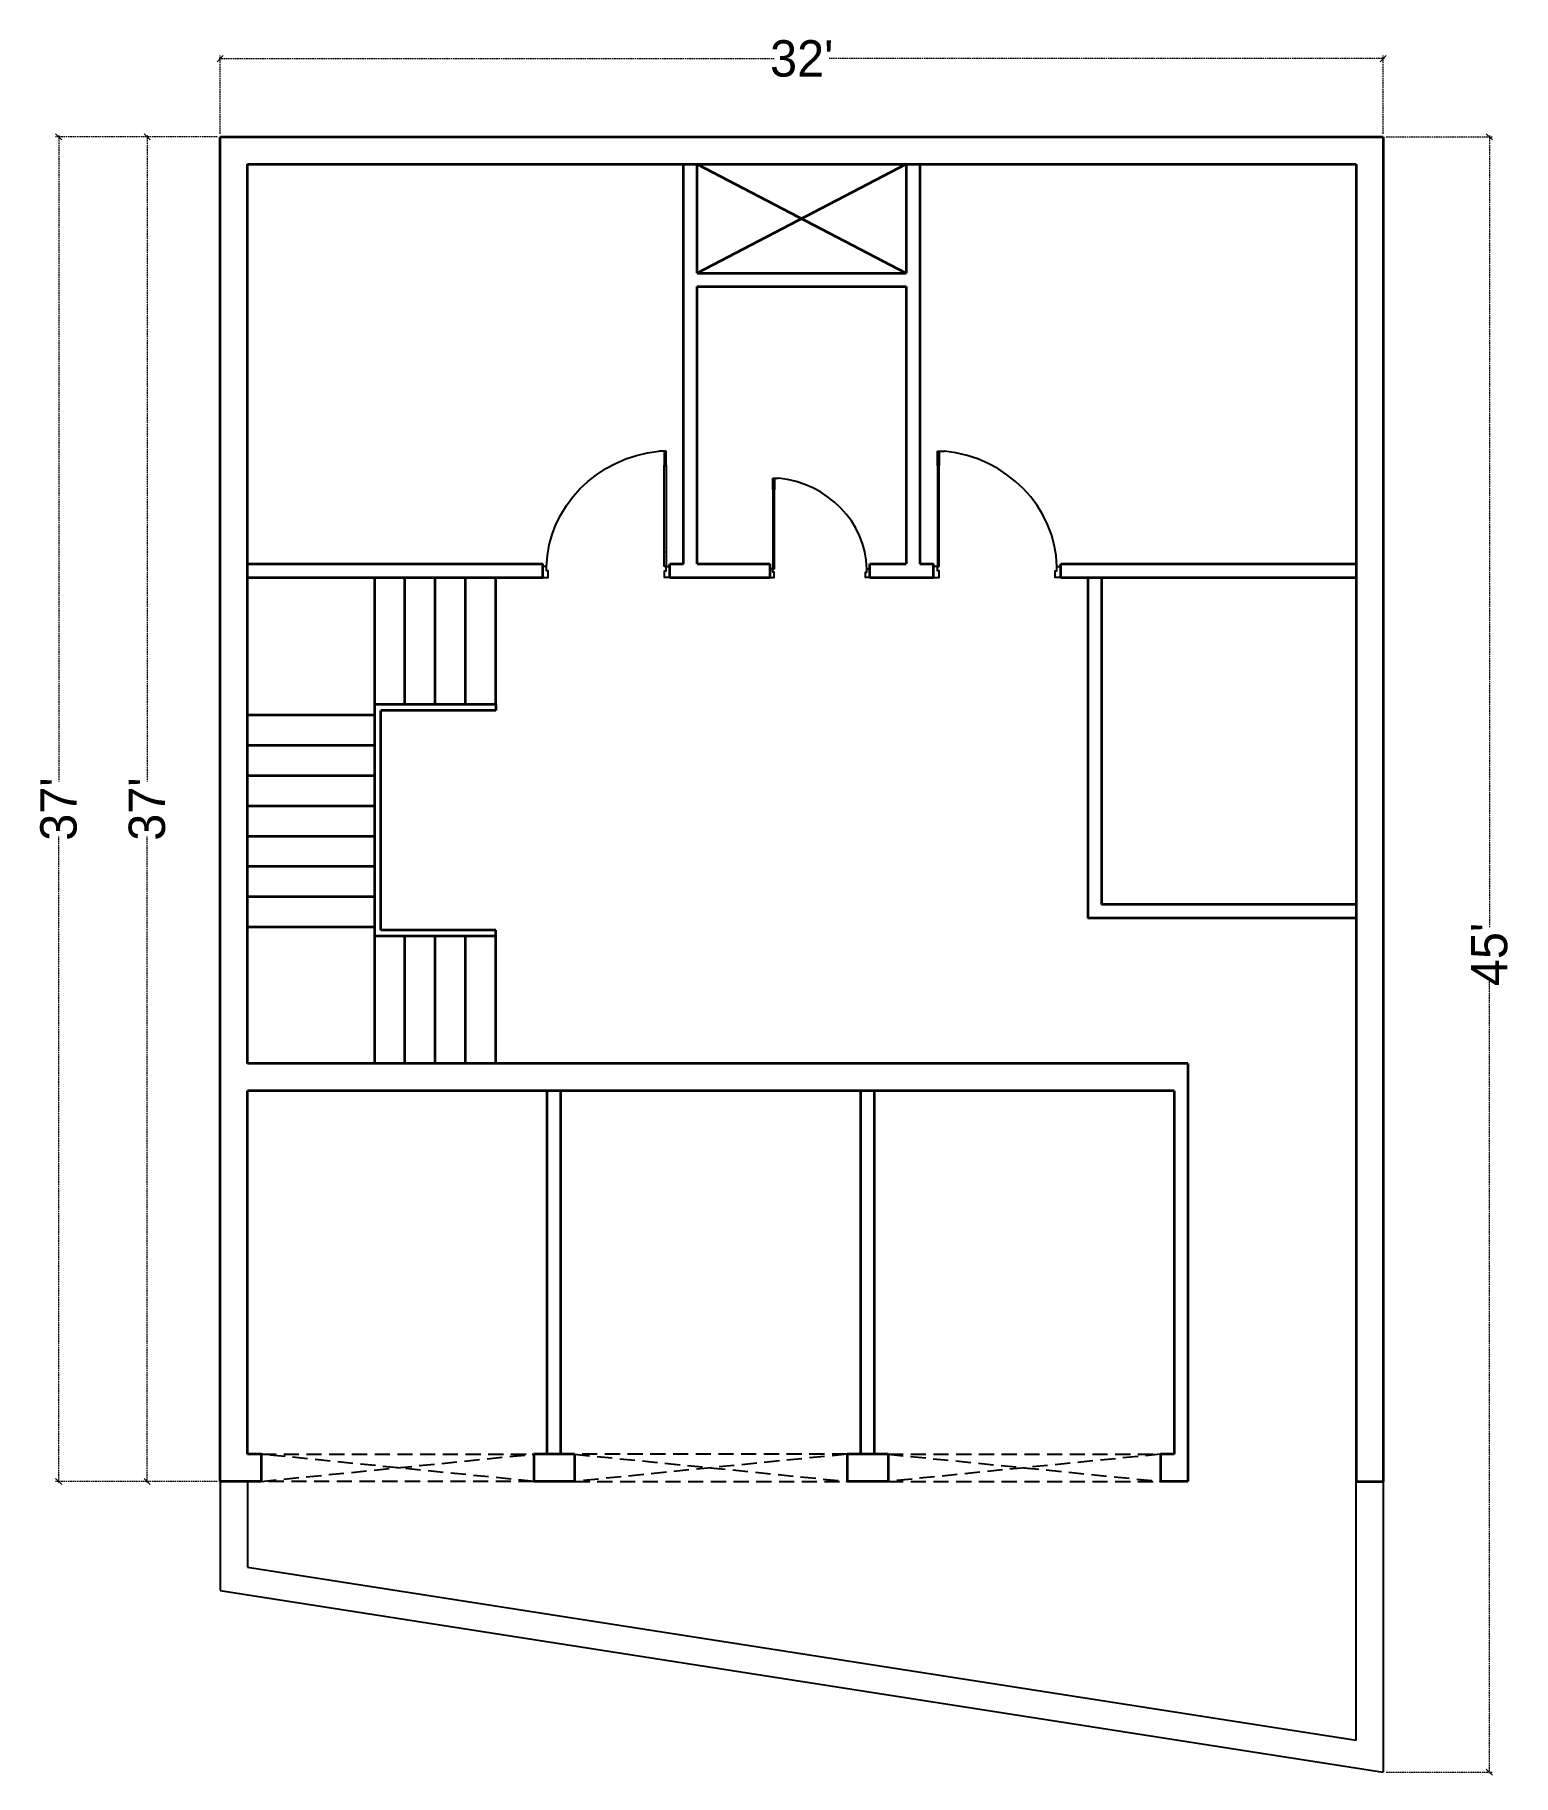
# Model space of a CAD drawing. Header units: millimetres. Extents: x -6808 to 215771, y -89660 to -16303.
# Drawn here: x 105167 to 105655, y -54912 to -54338 of the extents above; entities that cross this region are included whole.
import ezdxf

# ---------------------------------------------------------------- set-up
doc = ezdxf.new("R2010")
doc.units = ezdxf.units.MM
doc.header["$PDMODE"] = 35
doc.linetypes.add('DASHED', pattern=[0.75, 0.5, -0.25])
doc.layers.get('0').update_dxf_attribs({"color": 8})
doc.layers.add('dim2', color=6, linetype='Continuous', lineweight=20)
doc.layers.add('wall', color=7, linetype='Continuous', lineweight=35)
doc.layers.add('NET 01', color=8, linetype='Continuous')
doc.styles.add('SAJ', font='eurr____.ttf')
doc.dimstyles.new('SAJ', dxfattribs={"dimtxt": 5, "dimasz": 2, "dimexe": 1, "dimexo": 1, "dimgap": 0.09375, "dimtad": 0, "dimdec": 1, "dimzin": 0, "dimdsep": 46, "dimlunit": 4, "dimtxsty": 'SAJ', "dimblk": 'OBLIQUE', "dimcen": 0.125, "dimdle": 0.375, "dimadec": 0, "dimazin": 0, "dimtfac": 1, "dimtdec": 1, "dimtofl": 0, "dimtmove": 0, "dimatfit": 3, "dimldrblk": 'OBLIQUE', "dimfxl": 1, "dimtolj": 1, "dimtzin": 0, "dimlwd": 5, "dimlwe": 5, "dimarcsym": 1})

msp = doc.modelspace()

# ---------------------------------------------------------------- blocks, each defined once
blk = doc.blocks.new('_Oblique')
at = {"color": 0, "linetype": 'ByBlock', "lineweight": -2}
blk.add_line((-0.5, -0.5), (0.5, 0.5), dxfattribs=at)
blk = doc.blocks.new('*D2133')
at = {"layer": 'Defpoints', "color": 0, "transparency": 16777216}
for p in [(105612.26, -54345.46), (105228.26, -54371.25), (105612.26, -54371.25)]:
    blk.add_point(p, dxfattribs=at)
at = {"layer": 'dim2', "color": 0, "linetype": 'DASHED', "lineweight": 5, "transparency": 16777216}
for p, q in [((105227.88, -54345.46), (105411.16, -54345.46)), ((105228.26, -54370.25), (105228.26, -54344.46)), ((105612.63, -54345.46), (105429.36, -54345.46)), ((105612.26, -54370.25), (105612.26, -54344.46))]:
    blk.add_line(p, q, dxfattribs=at)
at = {"layer": 'dim2', "color": 0, "lineweight": 5, "transparency": 16777216, "xscale": 2, "yscale": 2, "zscale": 2, "rotation": 180}
blk.add_blockref('_Oblique', (105228.26, -54345.46), dxfattribs=at)
at = {"layer": 'dim2', "color": 0, "lineweight": 5, "transparency": 16777216, "xscale": 2, "yscale": 2, "zscale": 2}
blk.add_blockref('_Oblique', (105612.26, -54345.46), dxfattribs=at)
at = {"layer": 'dim2', "color": 0, "transparency": 16777216, "insert": (105420.26, -54345.46), "char_height": 12, "attachment_point": 5, "style": 'SAJ'}
blk.add_mtext("\\A1;32'", dxfattribs=at)
blk = doc.blocks.new('*D2134')
at = {"layer": 'Defpoints', "color": 0, "transparency": 16777216}
for p in [(105174.93, -54371.25), (105228.26, -54371.25), (105228.26, -54815.25)]:
    blk.add_point(p, dxfattribs=at)
at = {"layer": 'dim2', "color": 0, "linetype": 'DASHED', "lineweight": 5, "transparency": 16777216}
for p, q in [((105227.26, -54371.25), (105173.93, -54371.25)), ((105174.93, -54370.87), (105174.93, -54584.15)), ((105174.93, -54815.62), (105174.93, -54602.35)), ((105227.26, -54815.25), (105173.93, -54815.25))]:
    blk.add_line(p, q, dxfattribs=at)
at = {"layer": 'dim2', "color": 0, "lineweight": 5, "transparency": 16777216, "xscale": 2, "yscale": 2, "zscale": 2}
for p, rotation in [((105174.93, -54371.25), 90), ((105174.93, -54815.25), 270)]:
    blk.add_blockref('_Oblique', p, dxfattribs=dict(at, rotation=rotation))
at = {"layer": 'dim2', "color": 0, "transparency": 16777216, "insert": (105174.93, -54593.25), "char_height": 12, "attachment_point": 5, "rotation": 90, "style": 'SAJ'}
blk.add_mtext("\\A1;37'", dxfattribs=at)
blk = doc.blocks.new('*D2132')
at = {"layer": 'Defpoints', "color": 0, "transparency": 16777216}
for p in [(105612.26, -54371.25), (105647.28, -54371.25), (105612.26, -54911.25)]:
    blk.add_point(p, dxfattribs=at)
at = {"layer": 'dim2', "color": 0, "linetype": 'DASHED', "lineweight": 5, "transparency": 16777216}
for p, q in [((105613.26, -54371.25), (105648.28, -54371.25)), ((105647.28, -54370.87), (105647.28, -54632.28)), ((105647.28, -54911.62), (105647.28, -54650.21)), ((105613.26, -54911.25), (105648.28, -54911.25))]:
    blk.add_line(p, q, dxfattribs=at)
at = {"layer": 'dim2', "color": 0, "lineweight": 5, "transparency": 16777216, "xscale": 2, "yscale": 2, "zscale": 2}
for p, rotation in [((105647.28, -54371.25), 90), ((105647.28, -54911.25), 270)]:
    blk.add_blockref('_Oblique', p, dxfattribs=dict(at, rotation=rotation))
at = {"layer": 'dim2', "color": 0, "transparency": 16777216, "insert": (105647.28, -54641.25), "char_height": 12, "attachment_point": 5, "rotation": 90, "style": 'SAJ'}
blk.add_mtext("\\A1;45'", dxfattribs=at)
blk = doc.blocks.new('*D2135')
at = {"layer": 'Defpoints', "color": 0, "transparency": 16777216}
for p in [(105204.12, -54371.25), (105228.26, -54371.25), (105228.26, -54815.25)]:
    blk.add_point(p, dxfattribs=at)
at = {"layer": 'dim2', "color": 0, "linetype": 'DASHED', "lineweight": 5, "transparency": 16777216}
for p, q in [((105227.26, -54371.25), (105203.12, -54371.25)), ((105204.12, -54370.87), (105204.12, -54584.15)), ((105204.12, -54815.62), (105204.12, -54602.35)), ((105227.26, -54815.25), (105203.12, -54815.25))]:
    blk.add_line(p, q, dxfattribs=at)
at = {"layer": 'dim2', "color": 0, "lineweight": 5, "transparency": 16777216, "xscale": 2, "yscale": 2, "zscale": 2}
for p, rotation in [((105204.12, -54371.25), 90), ((105204.12, -54815.25), 270)]:
    blk.add_blockref('_Oblique', p, dxfattribs=dict(at, rotation=rotation))
at = {"layer": 'dim2', "color": 0, "transparency": 16777216, "insert": (105204.12, -54593.25), "char_height": 12, "attachment_point": 5, "rotation": 90, "style": 'SAJ'}
blk.add_mtext("\\A1;37'", dxfattribs=at)
blk = doc.blocks.new('QEWFWE')
at = {"layer": 'NET 01'}
for p, q in [((238503.45, 15011.85), (238503.45, 15015.77)), ((238503.45, 15015.77), (238505.41, 15015.77)), ((238503.98, 15015.77), (238503.98, 15011.85)), ((238503.98, 15011.85), (238503.45, 15011.85)), ((238503.45, 15011.85), (238503.45, 14988.32)), ((238503.98, 14988.32), (238503.98, 15011.85)), ((238503.45, 14988.32), (238503.45, 14984.4)), ((238503.98, 14988.32), (238503.45, 14988.32)), ((238503.98, 14984.4), (238503.98, 14988.32)), ((238503.45, 14984.4), (238503.98, 14984.4))]:
    blk.add_line(p, q, dxfattribs=at)
for points in [[(238503.45, 14984.4), (238502.4, 14984.4), (238502.4, 14981.4), (238503.9, 14981.4), (238503.9, 14982.9), (238503.9, 14983.2), (238503.45, 14983.2)], [(238536.02, 14984.4), (238537.07, 14984.4), (238537.07, 14981.4), (238535.57, 14981.4), (238535.57, 14982.9), (238535.57, 14983.2), (238536.02, 14983.2)]]:
    blk.add_lwpolyline(points, close=True, dxfattribs=at)
blk.add_ellipse((238504.18, 14985.62), major_axis=(-29.27, 13.54), ratio=0.925766, start_param=-2.718612, end_param=-1.204625, dxfattribs=at)

# ---------------------------------------------------------------- dimensions: what is measured, and where the dimension line sits
at = {"layer": 'dim2'}
for p1, p2, distance, picture, middle in [((105228.259, -54371.249), (105612.259, -54371.249), 25.785, '*D2133', (105420.259, -54345.464)), ((105228.259, -54815.249), (105228.259, -54371.249), 53.332, '*D2134', (105174.926, -54593.249)), ((105228.259, -54815.249), (105228.259, -54371.249), 24.136, '*D2135', (105204.123, -54593.249)), ((105612.259, -54911.249), (105612.259, -54371.249), -35.021, '*D2132', (105647.28, -54641.249))]:
    dim = msp.add_aligned_dim(p1=p1, p2=p2, distance=distance, dimstyle='SAJ', override={"dimtxt": 12}, dxfattribs=at)
    dim.commit()
    dim.dimension.update_dxf_attribs({"geometry": picture, "text_midpoint": middle})

# ---------------------------------------------------------------- linework, layer by layer
at = {"linetype": 'DASHED', "ltscale": 10}
for p, q in [((105241.759, -54815.249), (105331.759, -54806.249)), ((105331.759, -54815.249), (105241.759, -54806.249)), ((105241.759, -54806.249), (105331.759, -54806.249)), ((105345.259, -54806.249), (105435.259, -54815.249)), ((105435.259, -54806.249), (105345.259, -54815.249)), ((105435.259, -54806.249), (105345.259, -54806.249)), ((105448.759, -54806.249), (105538.759, -54815.249)), ((105538.759, -54806.249), (105448.759, -54815.249)), ((105448.759, -54806.249), (105538.759, -54806.249)), ((105331.759, -54815.249), (105241.759, -54815.249)), ((105345.259, -54815.249), (105435.259, -54815.249)), ((105448.759, -54815.249), (105538.759, -54815.249))]:
    msp.add_line(p, q, dxfattribs=at)
for p, q in [((105228.259, -54815.249), (105228.259, -54851.249)), ((105237.259, -54815.249), (105237.259, -54843.546)), ((105603.259, -54900.733), (105603.259, -54815.249)), ((105612.259, -54815.249), (105612.259, -54911.249)), ((105237.259, -54843.546), (105603.259, -54900.733)), ((105228.259, -54851.249), (105612.259, -54911.249))]:
    msp.add_line(p, q)
at = {"layer": 'wall'}
for p, q in [((105228.259, -54371.249), (105612.259, -54371.249)), ((105228.259, -54815.249), (105228.259, -54371.249)), ((105612.259, -54371.249), (105612.259, -54815.249)), ((105237.259, -54380.249), (105603.259, -54380.249)), ((105237.259, -54677.249), (105237.259, -54380.249)), ((105381.259, -54512.249), (105381.259, -54380.249)), ((105385.759, -54416.249), (105385.759, -54380.249)), ((105385.759, -54380.249), (105454.759, -54416.249)), ((105454.759, -54380.249), (105385.759, -54416.249)), ((105454.759, -54380.249), (105454.759, -54416.249)), ((105459.259, -54380.249), (105459.259, -54512.249)), ((105603.259, -54380.249), (105603.259, -54815.249)), ((105385.759, -54416.249), (105454.759, -54416.249)), ((105385.759, -54420.749), (105454.759, -54420.749)), ((105385.759, -54512.249), (105385.759, -54420.749)), ((105454.759, -54420.749), (105454.759, -54512.249)), ((105237.259, -54512.249), (105334.759, -54512.249)), ((105237.259, -54516.749), (105334.759, -54516.749)), ((105279.259, -54558.749), (105279.259, -54516.749)), ((105289.259, -54558.749), (105289.259, -54516.749)), ((105299.259, -54558.749), (105299.259, -54516.749)), ((105309.259, -54558.749), (105309.259, -54516.749)), ((105319.259, -54558.749), (105319.259, -54516.749)), ((105334.759, -54516.749), (105334.759, -54512.249)), ((105376.759, -54512.249), (105381.259, -54512.249)), ((105376.759, -54516.749), (105376.759, -54512.249)), ((105376.759, -54516.749), (105409.759, -54516.749)), ((105385.759, -54512.249), (105409.759, -54512.249)), ((105409.759, -54512.249), (105409.759, -54516.749)), ((105442.759, -54512.249), (105454.759, -54512.249)), ((105442.759, -54516.749), (105442.759, -54512.249)), ((105442.759, -54516.749), (105463.759, -54516.749)), ((105459.259, -54512.249), (105463.759, -54512.249)), ((105463.759, -54516.749), (105463.759, -54512.249)), ((105505.759, -54512.249), (105603.259, -54512.249)), ((105505.759, -54516.749), (105505.759, -54512.249)), ((105505.759, -54516.749), (105603.259, -54516.749)), ((105514.759, -54516.749), (105514.759, -54629.249)), ((105519.259, -54516.749), (105519.259, -54624.749)), ((105279.259, -54562.249), (105237.259, -54562.249)), ((105279.259, -54635.249), (105279.259, -54558.749)), ((105319.259, -54558.749), (105279.259, -54558.749)), ((105281.259, -54633.249), (105281.259, -54560.749)), ((105319.259, -54560.749), (105281.259, -54560.749)), ((105319.259, -54558.749), (105319.259, -54560.749)), ((105279.259, -54572.249), (105237.259, -54572.249)), ((105279.259, -54582.249), (105237.259, -54582.249)), ((105279.259, -54592.249), (105237.259, -54592.249)), ((105279.259, -54602.249), (105237.259, -54602.249)), ((105279.259, -54612.249), (105237.259, -54612.249)), ((105279.259, -54622.249), (105237.259, -54622.249)), ((105603.259, -54624.749), (105519.259, -54624.749)), ((105279.259, -54632.249), (105237.259, -54632.249)), ((105603.259, -54629.249), (105514.759, -54629.249)), ((105279.259, -54677.249), (105279.259, -54635.249)), ((105319.259, -54635.249), (105279.259, -54635.249)), ((105319.259, -54633.249), (105281.259, -54633.249)), ((105289.259, -54677.249), (105289.259, -54635.249)), ((105299.259, -54677.249), (105299.259, -54635.249)), ((105309.259, -54677.249), (105309.259, -54635.249)), ((105319.259, -54635.249), (105319.259, -54633.249)), ((105319.259, -54677.249), (105319.259, -54635.249)), ((105547.759, -54677.249), (105237.259, -54677.249)), ((105547.759, -54677.249), (105547.759, -54815.249)), ((105543.259, -54686.249), (105237.259, -54686.249)), ((105237.259, -54806.249), (105237.259, -54686.249)), ((105336.259, -54806.249), (105336.259, -54686.249)), ((105340.759, -54806.249), (105340.759, -54686.249)), ((105439.759, -54806.249), (105439.759, -54686.249)), ((105444.259, -54806.249), (105444.259, -54686.249)), ((105543.259, -54686.249), (105543.259, -54806.249)), ((105241.759, -54806.249), (105237.259, -54806.249)), ((105241.759, -54806.249), (105241.759, -54815.249)), ((105345.259, -54806.249), (105331.759, -54806.249)), ((105331.759, -54806.249), (105331.759, -54815.249)), ((105345.259, -54806.249), (105345.259, -54815.249)), ((105448.759, -54806.249), (105435.259, -54806.249)), ((105435.259, -54806.249), (105435.259, -54815.249)), ((105448.759, -54806.249), (105448.759, -54815.249)), ((105543.259, -54806.249), (105538.759, -54806.249)), ((105538.759, -54806.249), (105538.759, -54815.249)), ((105241.759, -54815.249), (105228.259, -54815.249)), ((105345.259, -54815.249), (105331.759, -54815.249)), ((105448.759, -54815.249), (105435.259, -54815.249)), ((105547.759, -54815.249), (105538.759, -54815.249)), ((105603.259, -54815.249), (105612.259, -54815.249))]:
    msp.add_line(p, q, dxfattribs=at)

# ---------------------------------------------------------------- block references
at = {"linetype": 'ByBlock', "lineweight": 20, "yscale": 1.211467555345734, "zscale": 1.211467555345734}
for p, xscale in [((394314.675, -72666.224), -1.211467555345734), ((-183474.157, -72666.224), 1.211467555345734)]:
    msp.add_blockref('QEWFWE', p, dxfattribs=dict(at, xscale=xscale))
at = {"layer": 'wall', "color": 1, "xscale": 0.9518673649145052, "yscale": 0.9518673649145052, "zscale": 0.9518673649145052}
msp.add_blockref('QEWFWE', (-121612.89, -68777.05), dxfattribs=at)

msp.set_redraw_order([(e.dxf.handle, doc.entitydb.next_handle()) for e in msp.query("TEXT MTEXT ATTDEF DIMENSION ARC_DIMENSION")])  # texts and dimensions are drawn at this point

doc.saveas('drawing.dxf')
